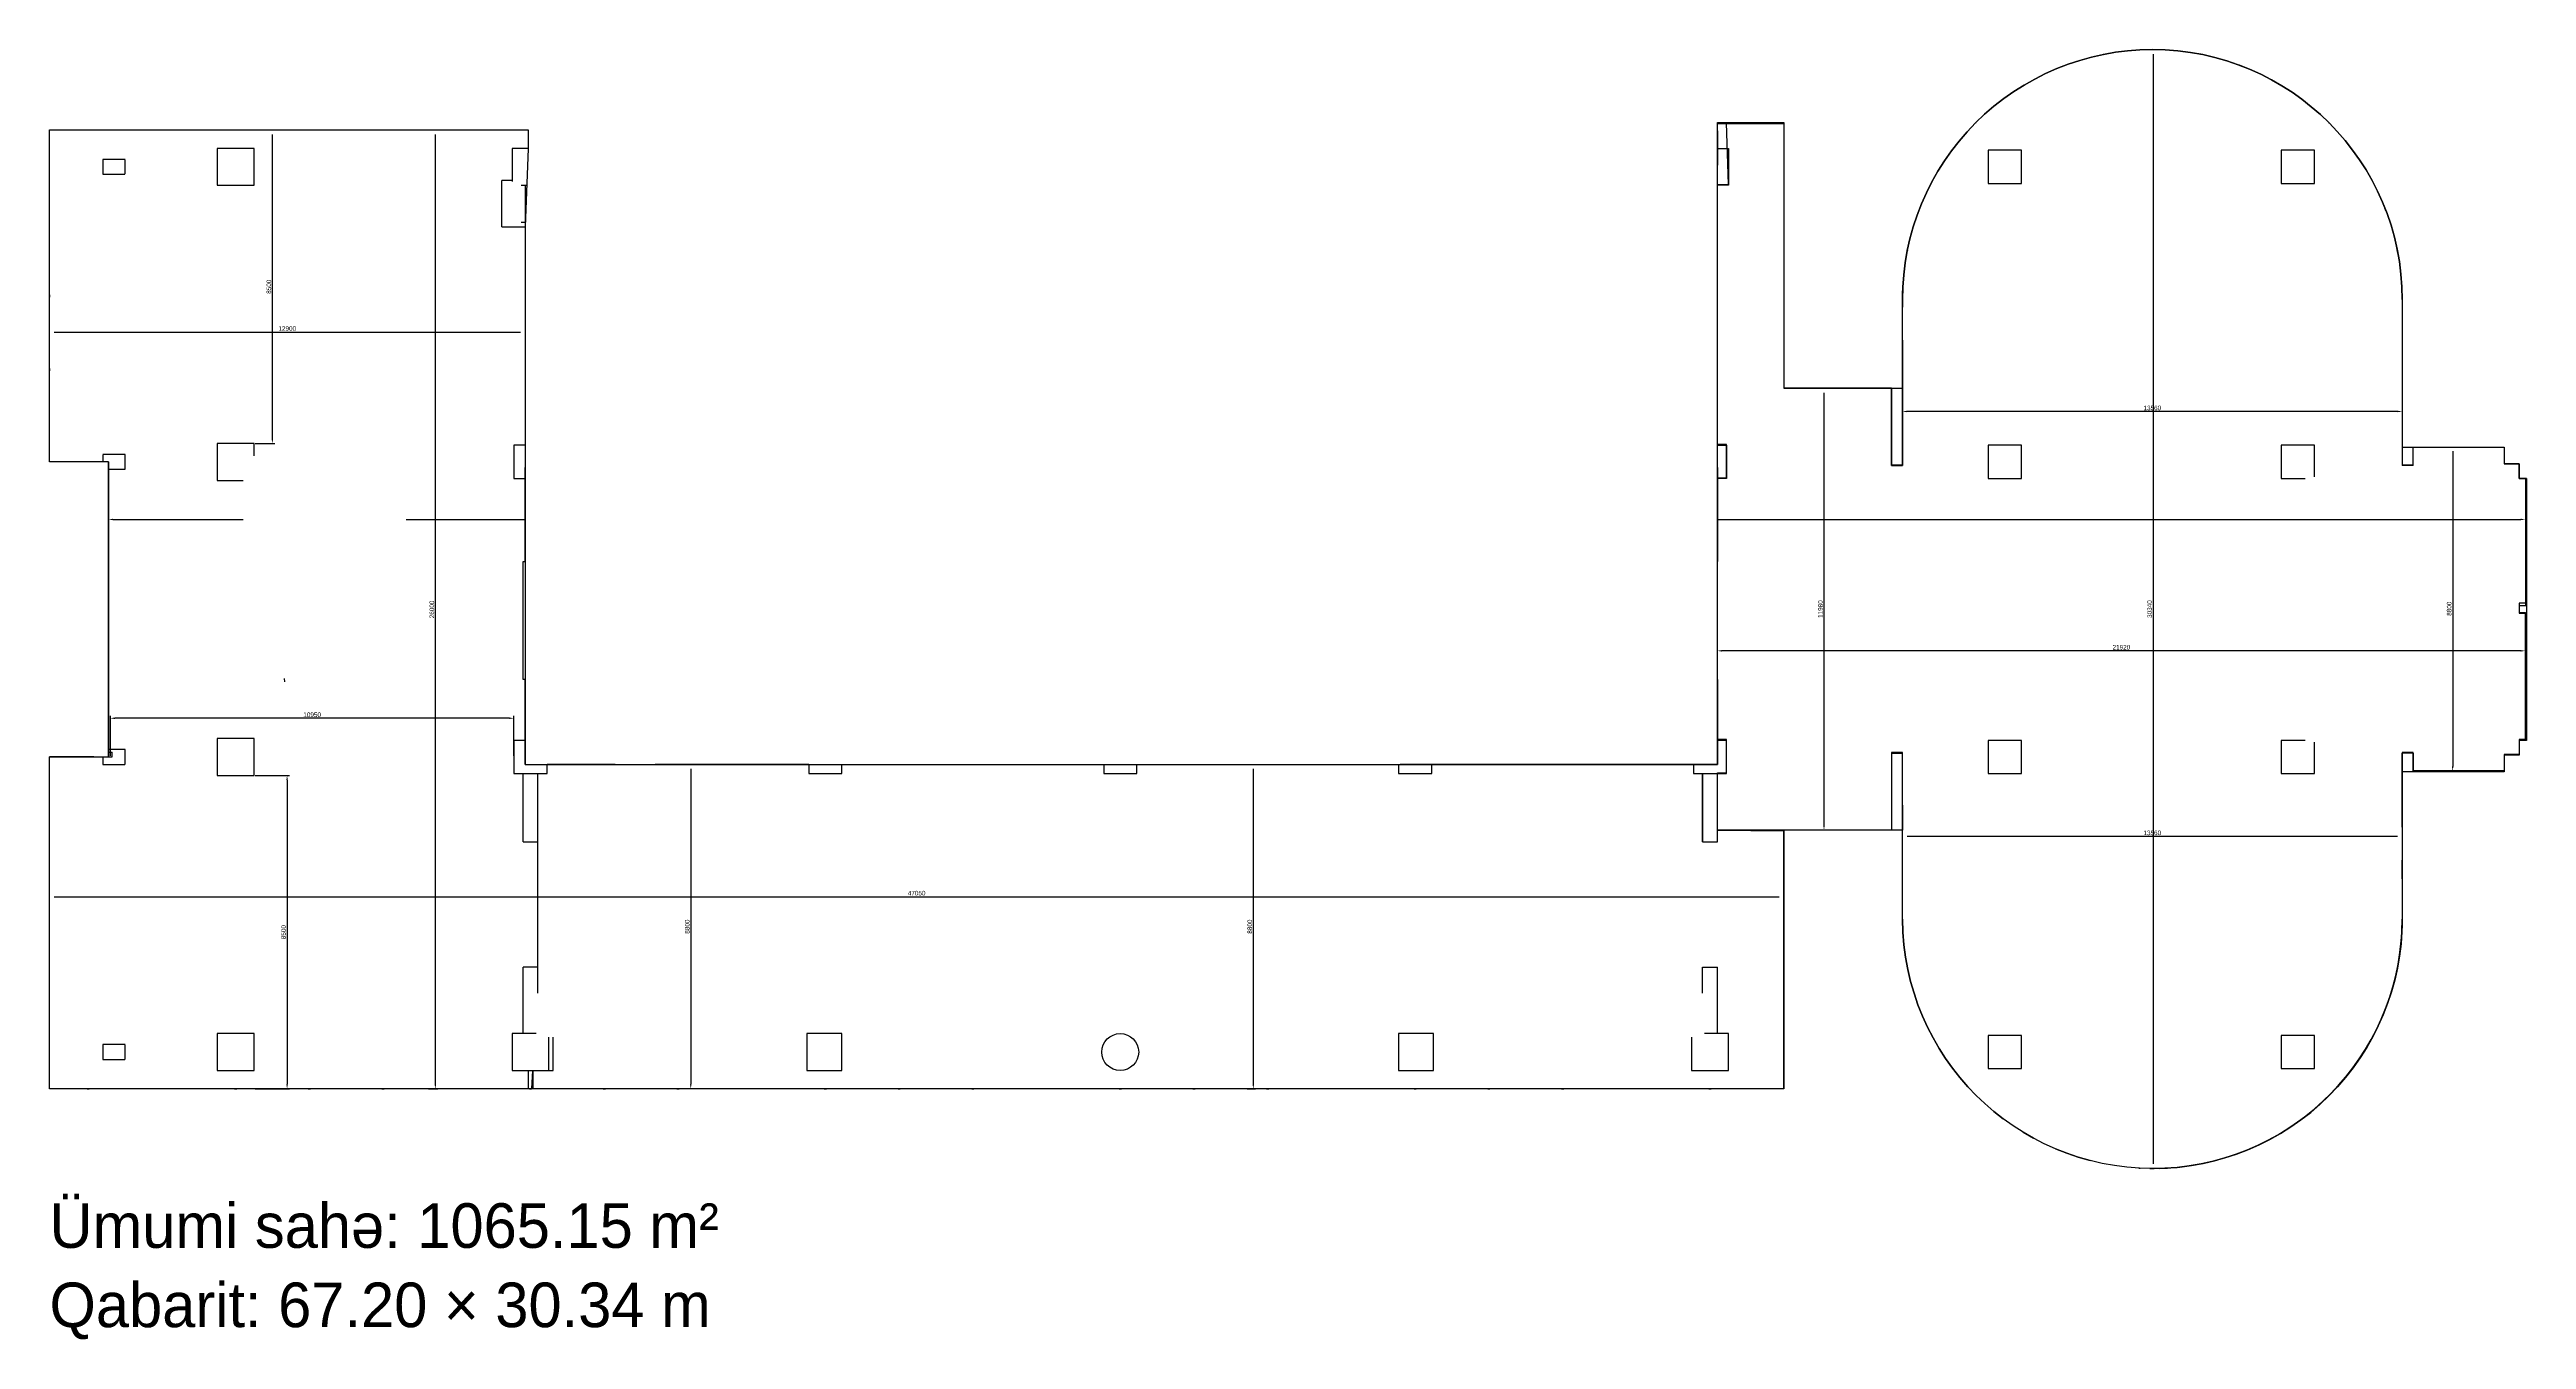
# Model space of a CAD drawing. Header units: millimetres. Extents: x 1186303 to 1253503, y 87528 to 122501.
import ezdxf

# ---------------------------------------------------------------- set-up
doc = ezdxf.new("R2010")
doc.units = ezdxf.units.MM
doc.linetypes.add('DASHEDX2', pattern=[38.1, 25.4, -12.7])
for name, color, linetype in [('Divar-esas', 7, 'Continuous'), ('Divar-komek', 7, 'Continuous'), ('metal', 7, 'Continuous'), ('OFFICE_BOUNDARY', 3, 'Continuous'), ('Pencere', 7, 'Continuous'), ('plita 2', 7, 'Continuous'), ('Strixleme', 254, 'Continuous'), ('sutun1', 7, 'Continuous')]:
    doc.layers.add(name, color=color, linetype=linetype)
doc.layers.add('obl. keramogranit', color=138, linetype='Continuous', lineweight=18, true_color=0x005252)

msp = doc.modelspace()

# ---------------------------------------------------------------- linework, layer by layer
at = {"color": 0, "lineweight": -2, "transparency": 16777216}
for p, q in [((1243374, 122376), (1243374, 92286)), ((1192349, 111946), (1192349, 120196)), ((1196771, 94446), (1196771, 120196)), ((1186428, 114843), (1199078, 114843)), ((1234445, 113196), (1234445, 101466)), ((1236573, 112747), (1236573, 112626)), ((1250008, 112688), (1236698, 112688)), ((1250133, 112747), (1250133, 112626)), ((1191885, 111821), (1192412, 111821)), ((1251502, 111616), (1251502, 103066)), ((1187903, 110085), (1187903, 109699)), ((1253473, 110085), (1253473, 109699)), ((1231553, 105891), (1231553, 106261)), ((1253348, 106199), (1231678, 106199)), ((1253473, 105891), (1253473, 106261)), ((1187953, 103353), (1187953, 104433)), ((1198778, 104371), (1188078, 104371)), ((1198903, 103353), (1198903, 104433)), ((1191885, 102821), (1192811, 102821)), ((1203700, 102996), (1203700, 94446)), ((1218962, 102996), (1218962, 94446)), ((1251900, 102941), (1251439, 102941)), ((1192748, 102696), (1192748, 94446)), ((1234932, 101341), (1234382, 101341)), ((1250008, 101168), (1236698, 101168)), ((1186428, 99533), (1233228, 99533)), ((1191885, 94321), (1192811, 94321)), ((1196589, 94321), (1196834, 94321)), ((1203781, 94321), (1203637, 94321)), ((1218796, 94321), (1219025, 94321))]:
    msp.add_line(p, q, dxfattribs=at)
at = {"color": 1, "lineweight": 30}
for p, q in [((1186303, 120321), (1199288, 120321)), ((1186303, 111321), (1186303, 120321)), ((1199288, 120321), (1199288, 119821)), ((1231553, 103121), (1231553, 120521)), ((1231553, 120521), (1233353, 120521)), ((1231553, 120301), (1231553, 119821)), ((1233353, 120521), (1233353, 113321)), ((1199288, 119821), (1199203, 117691)), ((1231553, 119821), (1231553, 119371)), ((1199203, 117691), (1199203, 105421)), ((1236573, 113321), (1236573, 115722)), ((1250133, 115722), (1250133, 111721)), ((1233353, 113321), (1236573, 113321)), ((1250133, 111721), (1252903, 111721)), ((1252903, 111721), (1252903, 111271)), ((1187903, 111321), (1186303, 111321)), ((1187903, 103321), (1187903, 111321)), ((1199203, 108621), (1199203, 111171)), ((1231553, 111171), (1231553, 108621)), ((1252903, 111271), (1253303, 111271)), ((1253303, 111271), (1253303, 110871)), ((1253303, 110871), (1253503, 110871)), ((1253503, 110871), (1253503, 103771)), ((1199203, 105421), (1199203, 103771)), ((1199203, 103771), (1199203, 105421)), ((1231553, 105421), (1231553, 103521)), ((1199203, 103771), (1199203, 103121)), ((1199203, 103121), (1199203, 103771)), ((1231553, 103521), (1231553, 103121)), ((1253503, 103771), (1253303, 103771)), ((1253303, 103771), (1253303, 103371)), ((1186303, 94321), (1186303, 103321)), ((1186303, 103321), (1187903, 103321)), ((1199203, 103121), (1231553, 103121)), ((1205053, 103121), (1202733, 103121)), ((1205411, 103121), (1205053, 103121)), ((1225653, 103121), (1222946, 103121)), ((1231553, 103121), (1225653, 103121)), ((1252903, 102921), (1250133, 102921)), ((1250133, 102921), (1250133, 98921)), ((1253303, 103371), (1252903, 103371)), ((1252903, 103371), (1252903, 102921)), ((1236573, 101341), (1233353, 101341)), ((1233353, 101341), (1233353, 94321)), ((1236573, 98921), (1236573, 101341)), ((1233353, 94321), (1186303, 94321))]:
    msp.add_line(p, q, dxfattribs=at)
at = {"color": 0, "lineweight": -2}
for p, q in [((1199203, 114953), (1199203, 114780)), ((1234932, 113321), (1234382, 113321)), ((1188028, 109761), (1191555, 109761)), ((1195980, 109761), (1199203, 109761)), ((1231553, 109761), (1253348, 109761)), ((1236573, 102014), (1236573, 101341)), ((1250133, 101144), (1250133, 101105)), ((1233353, 98194), (1233353, 99595))]:
    msp.add_line(p, q, dxfattribs=at)
for points in [[(1242025, 122370), (1241701, 122297)], [(1242352, 122427), (1242025, 122370)], [(1242683, 122468), (1242352, 122427)], [(1243017, 122493), (1242683, 122468)], [(1243353, 122501), (1243017, 122493)], [(1243702, 122493), (1243353, 122501)], [(1244047, 122466), (1243702, 122493)], [(1244386, 122423), (1244047, 122466)], [(1244720, 122364), (1244386, 122423)], [(1245048, 122288), (1244720, 122364)], [(1240161, 121703), (1239872, 121540)], [(1240456, 121851), (1240161, 121703)], [(1240759, 121985), (1240456, 121851)], [(1241067, 122104), (1240759, 121985)], [(1241382, 122208), (1241067, 122104)], [(1241701, 122297), (1241382, 122208)], [(1245370, 122197), (1245048, 122288)], [(1245685, 122090), (1245370, 122197)], [(1246293, 121833), (1245993, 121969), (1245685, 122090)], [(1246585, 121683), (1246293, 121833)], [(1246869, 121520), (1246585, 121683)], [(1239057, 120966), (1238803, 120748)], [(1239320, 121171), (1239057, 120966)], [(1239592, 121362), (1239320, 121171)], [(1239872, 121540), (1239592, 121362)], [(1247144, 121344), (1246869, 121520)], [(1247410, 121155), (1247144, 121344)], [(1247666, 120953), (1247410, 121155)], [(1238559, 120516), (1238327, 120272)], [(1238803, 120748), (1238559, 120516)], [(1247912, 120740), (1247666, 120953)], [(1248148, 120516), (1247912, 120740)], [(1248372, 120280), (1248148, 120516)], [(1237904, 119755), (1237713, 119483)], [(1238109, 120018), (1237904, 119755)], [(1238327, 120272), (1238109, 120018)], [(1248585, 120034), (1248372, 120280)], [(1248787, 119778), (1248585, 120034)], [(1248976, 119512), (1248787, 119778)], [(1237535, 119203), (1237372, 118914)], [(1237713, 119483), (1237535, 119203)], [(1249152, 119237), (1248976, 119512)], [(1249315, 118953), (1249152, 119237)], [(1249465, 118661), (1249315, 118953)], [(1237090, 118316), (1236970, 118008)], [(1237224, 118618), (1237090, 118316)], [(1237372, 118914), (1237224, 118618)], [(1249601, 118361), (1249465, 118661)], [(1249722, 118053), (1249601, 118361)], [(1236867, 117693), (1236778, 117374)], [(1236970, 118008), (1236867, 117693)], [(1249829, 117738), (1249722, 118053)], [(1249920, 117416), (1249829, 117738)], [(1236705, 117050), (1236648, 116723)], [(1236778, 117374), (1236705, 117050)], [(1249996, 117088), (1249920, 117416)], [(1250055, 116754), (1249996, 117088)], [(1236607, 116392), (1236582, 116058)], [(1236648, 116723), (1236607, 116392)], [(1250098, 116415), (1250055, 116754)], [(1250125, 116070), (1250098, 116415)], [(1236582, 116058), (1236573, 115722)], [(1250133, 115722), (1250125, 116070)], [(1236573, 98921), (1236584, 98574)], [(1250100, 98252), (1250125, 98586), (1250133, 98921)], [(1236584, 98574), (1236612, 98231)], [(1236612, 98231), (1236657, 97893)], [(1250059, 97921), (1250100, 98252)], [(1236657, 97893), (1236718, 97560)], [(1236718, 97560), (1236795, 97233)], [(1249929, 97271), (1250002, 97594)], [(1250002, 97594), (1250059, 97921)], [(1236795, 97233), (1236888, 96913)], [(1236888, 96913), (1236995, 96599)], [(1249736, 96638), (1249840, 96952)], [(1249840, 96952), (1249929, 97271)], [(1236995, 96599), (1237117, 96292)], [(1237117, 96292), (1237254, 95993)], [(1249483, 96028), (1249617, 96330)], [(1249617, 96330), (1249736, 96638)], [(1237254, 95993), (1237404, 95702)], [(1237404, 95702), (1237568, 95419)], [(1248994, 95165), (1249171, 95445)], [(1249171, 95445), (1249334, 95733)], [(1249334, 95733), (1249483, 96028)], [(1237568, 95419), (1237744, 95145)], [(1237744, 95145), (1237934, 94881)], [(1237934, 94881), (1238135, 94626)], [(1248597, 94631), (1248802, 94893)], [(1248802, 94893), (1248994, 95165)], [(1238135, 94626), (1238348, 94381)], [(1238348, 94381), (1238572, 94146)], [(1238572, 94146), (1238807, 93922)], [(1247903, 93903), (1248146, 94134)], [(1248146, 94134), (1248378, 94377)], [(1248378, 94377), (1248597, 94631)], [(1238807, 93922), (1239053, 93710)], [(1239053, 93710), (1239309, 93510)], [(1247113, 93290), (1247386, 93481)], [(1247386, 93481), (1247649, 93685)], [(1247649, 93685), (1247903, 93903)], [(1239848, 93145), (1240132, 92983)], [(1245947, 92670), (1246249, 92803)], [(1246249, 92803), (1246545, 92951)], [(1246545, 92951), (1246833, 93114)], [(1246833, 93114), (1247113, 93290)], [(1240723, 92698), (1241030, 92576)], [(1241030, 92576), (1241344, 92470)], [(1241344, 92470), (1241665, 92378)], [(1243353, 92161), (1243689, 92169)], [(1243689, 92169), (1244023, 92193)], [(1244023, 92193), (1244354, 92233)], [(1244354, 92233), (1244681, 92289)], [(1244681, 92289), (1245005, 92361)], [(1245005, 92361), (1245324, 92449)], [(1245324, 92449), (1245638, 92552)], [(1245638, 92552), (1245947, 92670)]]:
    msp.add_lwpolyline(points)
at = {"color": 0, "transparency": 16777216}
for points in [[(1236698, 112709), (1236698, 112668), (1236573, 112688)], [(1250008, 112709), (1250008, 112668), (1250133, 112688)], [(1192328, 111946), (1192370, 111946), (1192349, 111821)], [(1188028, 109782), (1188028, 109740), (1187903, 109761)], [(1253348, 109782), (1253348, 109740), (1253473, 109761)], [(1231678, 106220), (1231678, 106178), (1231553, 106199)], [(1253348, 106220), (1253348, 106178), (1253473, 106199)], [(1188078, 104392), (1188078, 104350), (1187953, 104371)], [(1198778, 104392), (1198778, 104350), (1198903, 104371)], [(1192727, 102696), (1192769, 102696), (1192748, 102821)], [(1251481, 103066), (1251523, 103066), (1251502, 102941)], [(1234424, 101466), (1234466, 101466), (1234445, 101341)], [(1192727, 94446), (1192769, 94446), (1192748, 94321)], [(1196751, 94446), (1196792, 94446), (1196771, 94321)], [(1203679, 94446), (1203721, 94446), (1203700, 94321)], [(1218942, 94446), (1218983, 94446), (1218962, 94321)]]:
    msp.add_solid(points, dxfattribs=at)
at = {"layer": 'Divar-esas'}
for p, q in [((1198573, 117691), (1198573, 118951)), ((1198853, 118951), (1198573, 118951)), ((1198573, 117691), (1199203, 117691)), ((1199103, 117821), (1199203, 117821)), ((1187903, 111321), (1187903, 103321)), ((1187903, 103451), (1188003, 103451)), ((1187903, 103321), (1188003, 103321)), ((1188003, 103321), (1188003, 103451)), ((1199288, 94821), (1199288, 94321)), ((1199418, 94821), (1199418, 94321))]:
    msp.add_line(p, q, dxfattribs=at)
at = {"layer": 'Divar-komek'}
for points in [[(1246681, 121628), (1246536, 121708), (1246347, 121805), (1246173, 121887)], [(1246906, 121496), (1246774, 121575)]]:
    msp.add_lwpolyline(points, dxfattribs=at)
at = {"layer": 'metal'}
for p, q in [((1186303, 119791), (1186303, 119851)), ((1233353, 118951), (1233353, 118891)), ((1186303, 117791), (1186303, 117851)), ((1233353, 117151), (1233353, 117091)), ((1186303, 115851), (1186303, 115791)), ((1233353, 115351), (1233353, 115291)), ((1186303, 113851), (1186303, 113791)), ((1233353, 113551), (1233353, 113491)), ((1233583, 113321), (1233523, 113321)), ((1186303, 111791), (1186303, 111851)), ((1233353, 101091), (1233353, 101151)), ((1233353, 99291), (1233353, 99351)), ((1233353, 97491), (1233353, 97551)), ((1233353, 95691), (1233353, 95751)), ((1187323, 94321), (1187383, 94321)), ((1189383, 94321), (1189323, 94321)), ((1191323, 94321), (1191383, 94321)), ((1193323, 94321), (1193383, 94321)), ((1195323, 94321), (1195383, 94321)), ((1197383, 94321), (1197323, 94321)), ((1199323, 94321), (1199383, 94321)), ((1201323, 94321), (1201383, 94321)), ((1203323, 94321), (1203383, 94321)), ((1205383, 94321), (1205323, 94321)), ((1207323, 94321), (1207383, 94321)), ((1209323, 94321), (1209383, 94321)), ((1211323, 94321), (1211383, 94321)), ((1213383, 94321), (1213323, 94321)), ((1215323, 94321), (1215383, 94321)), ((1217323, 94321), (1217383, 94321)), ((1219323, 94321), (1219383, 94321)), ((1221383, 94321), (1221323, 94321)), ((1223323, 94321), (1223383, 94321)), ((1225323, 94321), (1225383, 94321)), ((1227323, 94321), (1227383, 94321)), ((1229383, 94321), (1229323, 94321)), ((1231323, 94321), (1231383, 94321))]:
    msp.add_line(p, q, dxfattribs=at)
msp.add_lwpolyline([(1192671, 105447), (1192680, 105355)], dxfattribs=at)
at = {"layer": 'obl. keramogranit'}
for p, q in [((1252753, 111721), (1252903, 111721)), ((1253503, 110721), (1253503, 110871)), ((1253503, 107421), (1253503, 107521)), ((1253503, 107221), (1253503, 107121)), ((1253503, 103921), (1253503, 103771)), ((1252753, 102921), (1252903, 102921))]:
    msp.add_line(p, q, dxfattribs=at)
at = {"layer": 'OFFICE_BOUNDARY'}
msp.add_lwpolyline([(1199288, 120321), (1199288, 119821), (1199203, 117691), (1199203, 105421), (1199203, 103771), (1199203, 103121), (1231553, 103121), (1231553, 120521), (1233353, 120521), (1233353, 113321), (1236573, 113321), (1236573, 115722), (1236582, 116058), (1236607, 116392), (1236648, 116723), (1236705, 117050), (1236778, 117374), (1236867, 117693), (1236970, 118008), (1237090, 118316), (1237224, 118618), (1237372, 118914), (1237535, 119203), (1237713, 119483), (1237904, 119755), (1238109, 120018), (1238327, 120272), (1238559, 120516), (1238803, 120748), (1239057, 120966), (1239320, 121171), (1239592, 121362), (1239872, 121540), (1240161, 121703), (1240456, 121851), (1240759, 121985), (1241067, 122104), (1241382, 122208), (1241701, 122297), (1242025, 122370), (1242352, 122427), (1242683, 122468), (1243017, 122493), (1243353, 122501), (1243702, 122493), (1244047, 122466), (1244386, 122423), (1244720, 122364), (1245048, 122288), (1245370, 122197), (1245685, 122090), (1245993, 121969), (1246293, 121833), (1246585, 121683), (1246869, 121520), (1247144, 121344), (1247410, 121155), (1247666, 120953), (1247912, 120740), (1248148, 120516), (1248372, 120280), (1248585, 120034), (1248787, 119778), (1248976, 119512), (1249152, 119237), (1249315, 118953), (1249465, 118661), (1249601, 118361), (1249722, 118053), (1249829, 117738), (1249920, 117416), (1249996, 117088), (1250055, 116754), (1250098, 116415), (1250125, 116070), (1250133, 115722), (1250133, 111721), (1252903, 111721), (1252903, 111271), (1253303, 111271), (1253303, 110871), (1253503, 110871), (1253503, 103771), (1253303, 103771), (1253303, 103371), (1252903, 103371), (1252903, 102921), (1250133, 102921), (1250133, 98921), (1250125, 98586), (1250100, 98252), (1250059, 97921), (1250002, 97594), (1249929, 97271), (1249840, 96952), (1249736, 96638), (1249617, 96330), (1249483, 96028), (1249334, 95733), (1249171, 95445), (1248994, 95165), (1248802, 94893), (1248597, 94631), (1248378, 94377), (1248146, 94134), (1247903, 93903), (1247649, 93685), (1247386, 93481), (1247113, 93290), (1246833, 93114), (1246545, 92951), (1246249, 92803), (1245947, 92670), (1245638, 92552), (1245324, 92449), (1245005, 92361), (1244681, 92289), (1244354, 92233), (1244023, 92193), (1243689, 92169), (1243353, 92161), (1243006, 92171), (1242663, 92198), (1242324, 92242), (1241992, 92302), (1241665, 92378), (1241344, 92470), (1241030, 92576), (1240723, 92698), (1240423, 92833), (1240132, 92983), (1239848, 93145), (1239574, 93321), (1239309, 93510), (1239053, 93710), (1238807, 93922), (1238572, 94146), (1238348, 94381), (1238135, 94626), (1237934, 94881), (1237744, 95145), (1237568, 95419), (1237404, 95702), (1237254, 95993), (1237117, 96292), (1236995, 96599), (1236888, 96913), (1236795, 97233), (1236718, 97560), (1236657, 97893), (1236612, 98231), (1236584, 98574), (1236573, 98921), (1236573, 101341), (1233353, 101341), (1233353, 94321), (1186303, 94321), (1186303, 103321), (1187903, 103321), (1187903, 111321), (1186303, 111321), (1186303, 120321), (1199288, 120321)], close=True, dxfattribs=at)
at = {"layer": 'Pencere'}
for p, q in [((1231553, 120521), (1233353, 120521)), ((1233353, 120491), (1231553, 120491)), ((1253473, 110871), (1253473, 107421)), ((1253503, 110721), (1253503, 107521)), ((1253473, 103771), (1253473, 107221)), ((1253503, 103921), (1253503, 107121))]:
    msp.add_line(p, q, dxfattribs=at)
at = {"layer": 'plita 2'}
for p, q in [((1236273, 113321), (1233353, 113321)), ((1187503, 111321), (1186303, 111321)), ((1187503, 103321), (1186303, 103321)), ((1252753, 102921), (1250433, 102921)), ((1233353, 94321), (1233353, 101321)), ((1233353, 94321), (1186303, 94321))]:
    msp.add_line(p, q, dxfattribs=at)
at = {"layer": 'Strixleme', "linetype": 'DASHEDX2', "ltscale": 0.1}
for p, q in [((1187753, 111521), (1187753, 111321)), ((1188353, 111521), (1187753, 111521)), ((1187903, 111121), (1188353, 111121)), ((1188353, 111121), (1188353, 111521)), ((1188353, 103521), (1187903, 103521)), ((1188353, 103121), (1188353, 103521)), ((1187753, 103321), (1187753, 103121)), ((1187753, 103121), (1188353, 103121))]:
    msp.add_line(p, q, dxfattribs=at)
for points in [[(1187753, 119521), (1187753, 119121), (1188353, 119121), (1188353, 119521)], [(1187753, 95521), (1187753, 95121), (1188353, 95121), (1188353, 95521)]]:
    msp.add_lwpolyline(points, close=True, dxfattribs=at)
at = {"layer": 'sutun1'}
for p, q in [((1245717, 122076), (1245717, 122077)), ((1199288, 119821), (1198853, 119821)), ((1198853, 119821), (1198853, 118921)), ((1231553, 119821), (1231853, 119821)), ((1231853, 119821), (1231853, 118821)), ((1199103, 118821), (1199249, 118821)), ((1199203, 118821), (1199203, 117691)), ((1231853, 118821), (1231553, 118821)), ((1199203, 117691), (1199203, 111771)), ((1249692, 118129), (1249692, 118129)), ((1236573, 115722), (1236573, 115521)), ((1236573, 114621), (1236573, 111221)), ((1250133, 114621), (1250133, 114121)), ((1236273, 111221), (1236273, 113321)), ((1250133, 113221), (1250133, 111221)), ((1191853, 111821), (1190853, 111821)), ((1190853, 111821), (1190853, 110821)), ((1191853, 111483), (1191853, 111821)), ((1199203, 111771), (1198903, 111771)), ((1198903, 111771), (1198903, 110871)), ((1231553, 111771), (1231803, 111771)), ((1231803, 111771), (1231803, 110871)), ((1247753, 111771), (1246853, 111771)), ((1246853, 111771), (1246853, 110871)), ((1247753, 110921), (1247753, 111771)), ((1250433, 111221), (1250433, 111721)), ((1252903, 111721), (1252903, 111271)), ((1236273, 111221), (1236573, 111221)), ((1250433, 111221), (1250133, 111221)), ((1253303, 111271), (1252903, 111271)), ((1253303, 110871), (1253303, 111271)), ((1190853, 110821), (1191555, 110821)), ((1198903, 110871), (1199203, 110871)), ((1231803, 110871), (1231553, 110871)), ((1246853, 110871), (1247503, 110871)), ((1253503, 110871), (1253303, 110871)), ((1199153, 105421), (1199153, 108621)), ((1199153, 108621), (1199203, 108621)), ((1231553, 105421), (1231553, 108621)), ((1253303, 107421), (1253303, 107221)), ((1253503, 107421), (1253303, 107421)), ((1253303, 107221), (1253503, 107221)), ((1199203, 105421), (1199153, 105421)), ((1199203, 103771), (1198903, 103771)), ((1198903, 103771), (1198903, 102871)), ((1231803, 103771), (1231553, 103771)), ((1231803, 102871), (1231803, 103771)), ((1247503, 103771), (1246853, 103771)), ((1246853, 103771), (1246853, 102871)), ((1247753, 102871), (1247753, 103721)), ((1253503, 103771), (1253303, 103771)), ((1253303, 103771), (1253303, 103371)), ((1198903, 102871), (1199803, 102871)), ((1199153, 101021), (1199153, 102871)), ((1199553, 101021), (1199553, 102871)), ((1201653, 103121), (1199803, 103121)), ((1199803, 102871), (1199803, 103121)), ((1201653, 103121), (1199803, 103121)), ((1206903, 103121), (1205053, 103121)), ((1206903, 103121), (1205053, 103121)), ((1206903, 103121), (1206903, 102871)), ((1206903, 102871), (1207803, 102871)), ((1207803, 102871), (1207803, 103121)), ((1214903, 103121), (1214903, 102871)), ((1214903, 102871), (1215803, 102871)), ((1215803, 102871), (1215803, 103121)), ((1222903, 103121), (1222903, 102871)), ((1222903, 102871), (1223803, 102871)), ((1223803, 102871), (1223803, 103121)), ((1223803, 103121), (1225653, 103121)), ((1229053, 103121), (1230903, 103121)), ((1230903, 103121), (1230903, 102871)), ((1230903, 102871), (1231803, 102871)), ((1231153, 101021), (1231153, 102871)), ((1231553, 101021), (1231553, 102871)), ((1236273, 103421), (1236573, 103421)), ((1236273, 103421), (1236273, 101341)), ((1236573, 101341), (1236573, 103421)), ((1246853, 102871), (1247753, 102871)), ((1250133, 102921), (1250133, 103421)), ((1250433, 103421), (1250133, 103421)), ((1250133, 101421), (1250133, 102921)), ((1250433, 103421), (1250433, 102921)), ((1253303, 103371), (1252903, 103371)), ((1252903, 103371), (1252903, 102921)), ((1199153, 101021), (1199553, 101021)), ((1231153, 101021), (1231553, 101021)), ((1250133, 100021), (1250133, 100521)), ((1199153, 95821), (1199153, 97621)), ((1199553, 97621), (1199153, 97621)), ((1199553, 96921), (1199553, 97621)), ((1231153, 96921), (1231153, 97621)), ((1231153, 97621), (1231553, 97621)), ((1231553, 95821), (1231553, 97621)), ((1199503, 95821), (1198853, 95821)), ((1198853, 95821), (1198853, 94821)), ((1199853, 94821), (1199853, 95721)), ((1230853, 95721), (1230853, 94821)), ((1231853, 95821), (1231203, 95821)), ((1231853, 94821), (1231853, 95821)), ((1198853, 94821), (1199853, 94821)), ((1230853, 94821), (1231853, 94821))]:
    msp.add_line(p, q, dxfattribs=at)
at = {"layer": 'sutun1', "color": 183}
for p, q in [((1231803, 120511), (1233353, 120511)), ((1231853, 118841), (1231803, 120511)), ((1233353, 120511), (1233353, 113341)), ((1231553, 118841), (1231853, 118841)), ((1236573, 111241), (1236579, 115958)), ((1250132, 115779), (1250133, 111241)), ((1236273, 113321), (1236273, 111241)), ((1231803, 111791), (1231553, 111791)), ((1231803, 110891), (1231803, 111791)), ((1250433, 111241), (1250433, 111721)), ((1231553, 103791), (1231553, 110891)), ((1231553, 110891), (1231803, 110891)), ((1236273, 111241), (1236573, 111241)), ((1250133, 111241), (1250433, 111241)), ((1253303, 111271), (1253303, 110891)), ((1253474, 110871), (1253503, 107491)), ((1253503, 107491), (1253303, 107491)), ((1253303, 107491), (1253303, 107241)), ((1253303, 107241), (1253473, 107241)), ((1253473, 107241), (1253473, 103791)), ((1231803, 103791), (1231553, 103791)), ((1231803, 102891), (1231803, 103791)), ((1253473, 103791), (1253303, 103791)), ((1253303, 103791), (1253303, 103771)), ((1253303, 103771), (1253303, 103391)), ((1199553, 97621), (1199553, 102871)), ((1199553, 102871), (1199803, 102871)), ((1199803, 103022), (1199803, 103121)), ((1199803, 103121), (1229053, 103121)), ((1199803, 102871), (1199803, 103022)), ((1229053, 103121), (1230903, 103121)), ((1230903, 103121), (1230903, 102871)), ((1230903, 102871), (1231153, 102871)), ((1231153, 102871), (1231153, 101021)), ((1231553, 101341), (1231553, 102891)), ((1231553, 102891), (1231803, 102891)), ((1236573, 103441), (1236273, 103441)), ((1236273, 103441), (1236273, 101341)), ((1236573, 101341), (1236573, 103441)), ((1250133, 103441), (1250128, 98683)), ((1250433, 103441), (1250133, 103441)), ((1250433, 102941), (1250433, 103441)), ((1252903, 102941), (1250433, 102941)), ((1253303, 103391), (1252903, 103391)), ((1252903, 103391), (1252903, 103371)), ((1231153, 101021), (1231553, 101021)), ((1236273, 101341), (1231553, 101341)), ((1231553, 101021), (1231553, 101341)), ((1231553, 101341), (1233353, 101321)), ((1233353, 101321), (1233353, 94321)), ((1199553, 96921), (1199553, 97621)), ((1199963, 94821), (1199963, 95721)), ((1199389, 94321), (1199418, 94821)), ((1199418, 94821), (1199853, 94821)), ((1199853, 94821), (1199963, 94821))]:
    msp.add_line(p, q, dxfattribs=at)
at = {"layer": 'sutun1'}
for points in [[(1242029, 122371), (1242018, 122368)], [(1244796, 122346), (1244786, 122348), (1244670, 122372), (1244650, 122376)], [(1240762, 121987), (1240754, 121983)], [(1245809, 122041), (1245717, 122076)], [(1246112, 121915), (1246046, 121944), (1245937, 121990), (1245857, 122022)], [(1239595, 121364), (1239586, 121358)], [(1246909, 121495), (1246906, 121496)], [(1247177, 121320), (1247113, 121363)], [(1238563, 120520), (1238553, 120509)], [(1248154, 120510), (1248144, 120519)], [(1237718, 119490), (1237706, 119473)], [(1249001, 119473), (1248974, 119513), (1248951, 119546)], [(1237093, 118323), (1237086, 118306)], [(1249645, 118249), (1249604, 118349), (1249558, 118454)], [(1249692, 118129), (1249662, 118204)], [(1236707, 117059), (1236703, 117039)], [(1250009, 117012), (1249995, 117085), (1249976, 117173)], [(1250099, 116402), (1250097, 116423)], [(1250126, 116011), (1250122, 116110)], [(1243806, 92177), (1244102, 92203), (1244420, 92245), (1244733, 92303), (1245040, 92374), (1245342, 92459), (1245639, 92557), (1245929, 92668), (1246212, 92792), (1246488, 92928), (1246757, 93077), (1247018, 93237), (1247271, 93408), (1247516, 93590), (1247753, 93782), (1247980, 93985), (1248198, 94198), (1248406, 94420), (1248604, 94651), (1248791, 94892), (1248968, 95140), (1249134, 95397), (1249288, 95662), (1249431, 95934), (1249561, 96213), (1249679, 96498), (1249784, 96791), (1249877, 97089), (1249955, 97393), (1250020, 97702), (1250070, 98016), (1250106, 98335), (1250127, 98643)], [(1242985, 92173), (1243024, 92171)], [(1243281, 92164), (1243403, 92163)], [(1243546, 92166), (1243767, 92174)]]:
    msp.add_lwpolyline(points, dxfattribs=at)
for points in [[(1190853, 118821), (1191853, 118821), (1191853, 119821), (1190853, 119821)], [(1238903, 118871), (1239803, 118871), (1239803, 119771), (1238903, 119771)], [(1246853, 118871), (1247753, 118871), (1247753, 119771), (1246853, 119771)], [(1238903, 110871), (1239803, 110871), (1239803, 111771), (1238903, 111771)], [(1190853, 102821), (1191853, 102821), (1191853, 103821), (1190853, 103821)], [(1238903, 102871), (1239803, 102871), (1239803, 103771), (1238903, 103771)], [(1190853, 94821), (1191853, 94821), (1191853, 95821), (1190853, 95821)], [(1206853, 94821), (1207803, 94821), (1207803, 95821), (1206853, 95821)], [(1222903, 94821), (1223853, 94821), (1223853, 95821), (1222903, 95821)], [(1238903, 94871), (1239803, 94871), (1239803, 95771), (1238903, 95771)], [(1246853, 94871), (1247753, 94871), (1247753, 95771), (1246853, 95771)]]:
    msp.add_lwpolyline(points, close=True, dxfattribs=at)
msp.add_circle((1215353, 95321), 500, dxfattribs=at)

# ---------------------------------------------------------------- texts
for s, p in [('Ümumi sahə: 1065.15 m²', (1186303, 90011)), ('Qabarit: 67.20 × 30.34 m', (1186303, 87861))]:
    msp.add_text(s, height=1209.6).set_placement(p)
at = {"color": 0, "transparency": 16777216, "char_height": 125, "attachment_point": 5, "rotation": 90}
for s, insert in [('8500', (1192254, 116071)), ('26000', (1196676, 107321)), ('11980', (1234350, 107331)), ('30340', (1243279, 107331)), ('8800', (1251407, 107341)), ('8800', (1203605, 98721)), ('8800', (1218867, 98721)), ('8500', (1192653, 98571))]:
    msp.add_mtext(s, dxfattribs=dict(at, insert=insert))
at = {"color": 0, "transparency": 16777216, "char_height": 125, "attachment_point": 5}
for s, insert in [('12900', (1192753, 114938)), ('13560', (1243353, 112784)), ('21920', (1242513, 106294)), ('10950', (1193428, 104466)), ('13560', (1243353, 101263)), ('47050', (1209828, 99628))]:
    msp.add_mtext(s, dxfattribs=dict(at, insert=insert))

doc.saveas('drawing.dxf')
